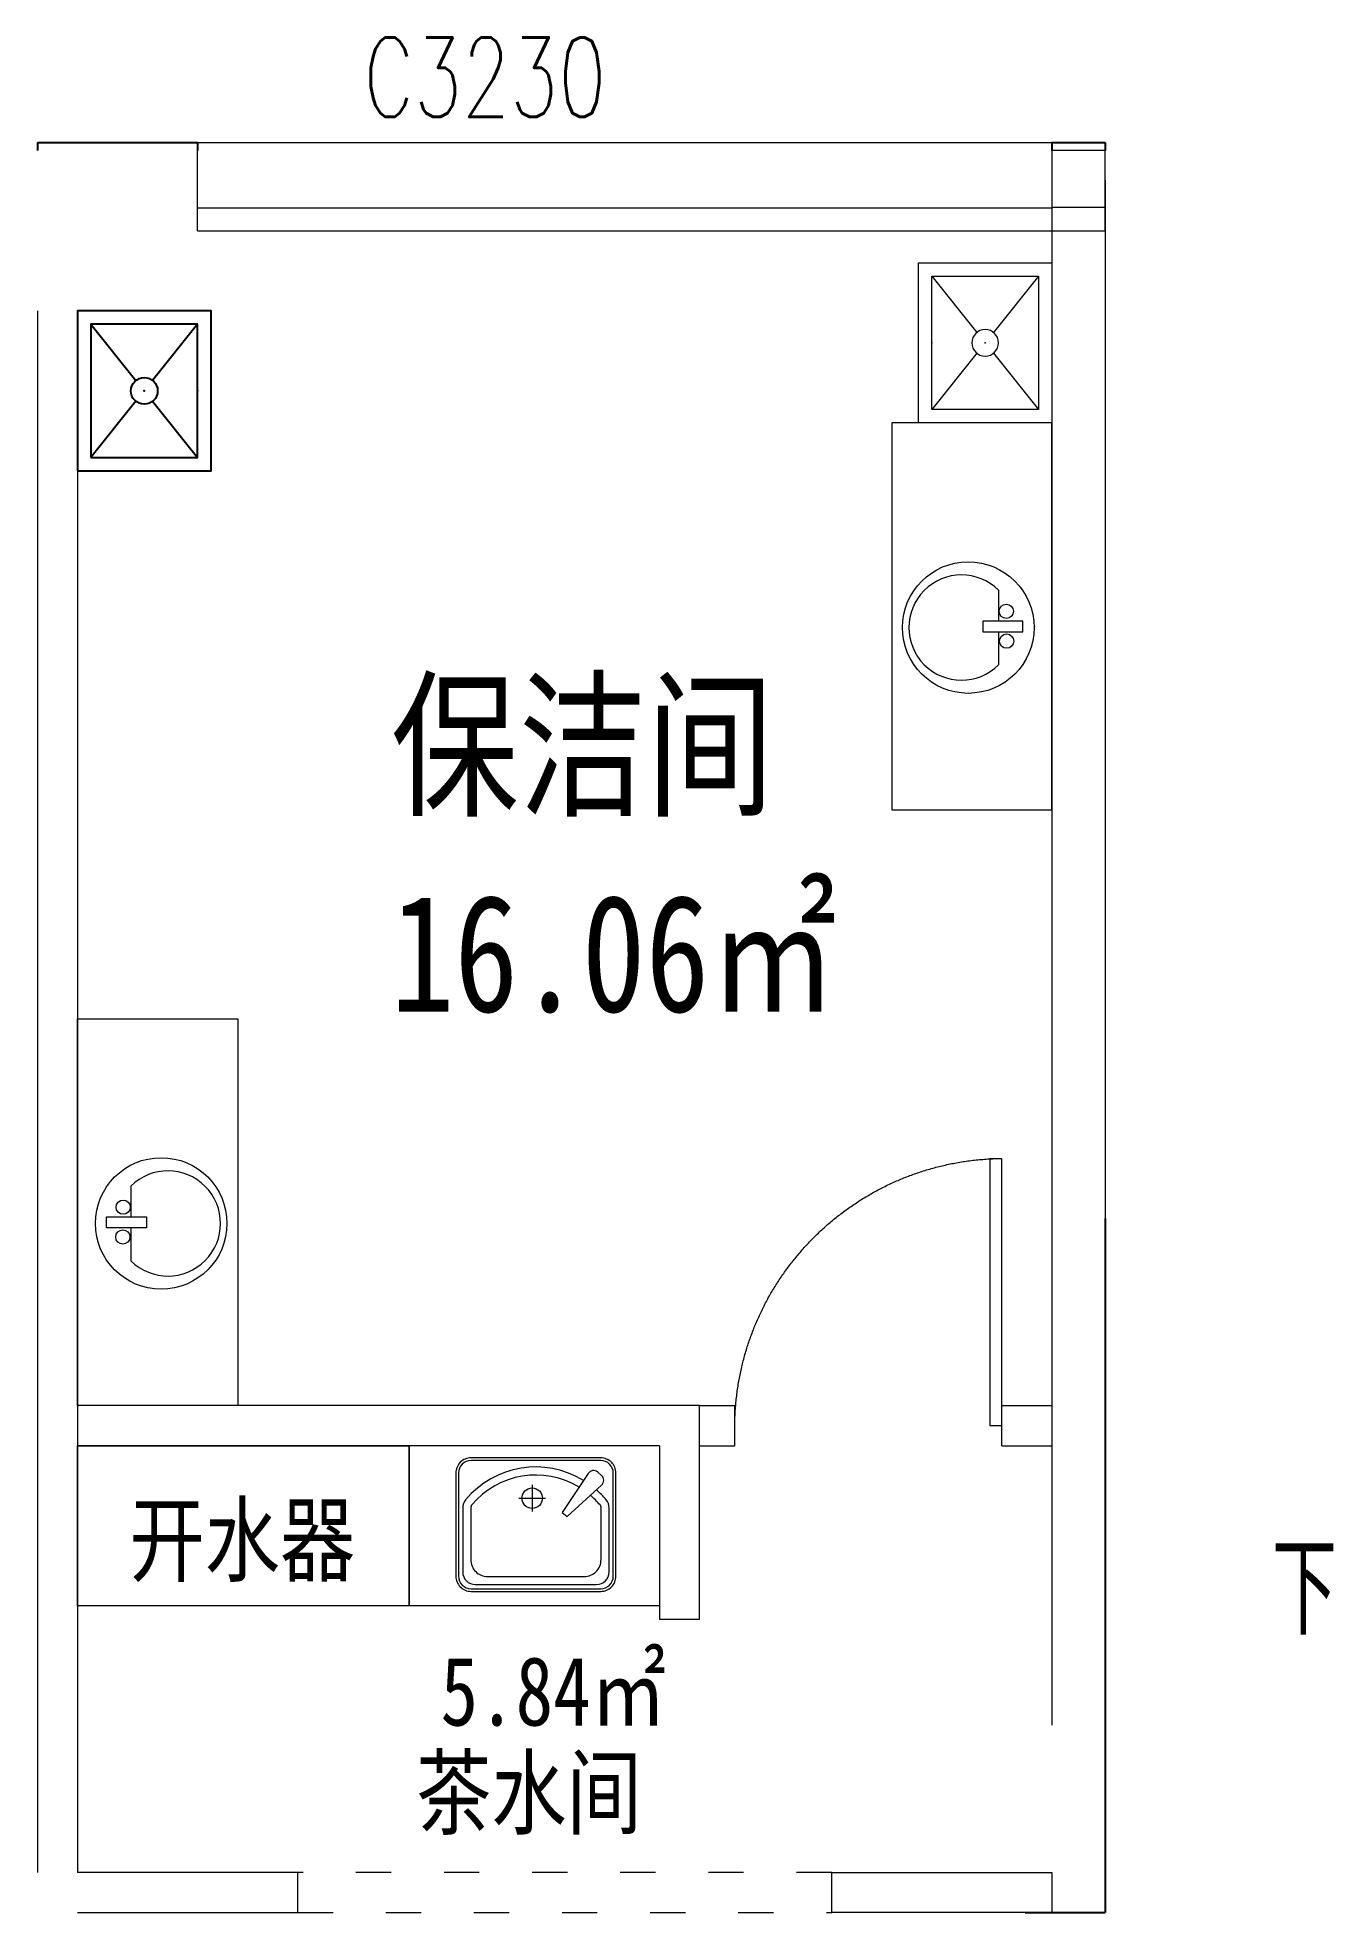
# Model space of a CAD drawing. Header units: millimetres. Extents: x 164760 to 3716174, y -1766400 to 11969.
# Drawn here: x 3456465 to 3461320, y -1644450 to -1637426 of the extents above; entities that cross this region are included whole.
import ezdxf

# ---------------------------------------------------------------- set-up
doc = ezdxf.new("R2010")
doc.units = ezdxf.units.MM
doc.header["$LTSCALE"] = 1000
doc.linetypes.add('ACAD_ISO03W100', pattern=[30, 12, -18])
doc.linetypes.add('HIDDEN', pattern=[0.375, 0.25, -0.125, 0, 0])
doc.layers.get('0').update_dxf_attribs({"color": 253, "linetype": 'CONTINUOUS'})
for name, color, linetype, lineweight in [('DOOR【门】', 253, 'CONTINUOUS', 0), ('FC-Doorsill【门槛线】', 253, 'CONTINUOUS', 0), ('FF-FIXT【洁具】', 253, 'CONTINUOUS', 0), ('FF-FURN【成品家私】', 253, 'CONTINUOUS', 0), ('FF-Win【窗】', 253, 'CONTINUOUS', 0), ('STAIR', 253, 'CONTINUOUS', 0), ('Wall【墙体】', 253, 'CONTINUOUS', 0), ('Wall【新建墙】', 253, 'CONTINUOUS', 0), ('建-洁具', 253, 'CONTINUOUS', 5)]:
    doc.layers.add(name, color=color, linetype=linetype, lineweight=lineweight)
for name, color, linetype in [('FC-Text Annotation', 253, 'CONTINUOUS'), ('LVTRY', 253, 'CONTINUOUS'), ('PUB_TEXT', 253, 'CONTINUOUS'), ('SURFACE', 253, 'CONTINUOUS'), ('WINDOW_TEXT', 253, 'CONTINUOUS'), ('建-墙', 253, 'CONTINUOUS')]:
    doc.layers.add(name, color=color, linetype=linetype)
doc.styles.add('_TCH_DIM', font='SIMPLEX', dxfattribs={"bigfont": 'GBCBIG'})
doc.styles.add('_TCH_WINDOW', font='SIMPLEX', dxfattribs={"bigfont": 'GBCBIG'})
doc.styles.add('DIM_FONT', font='SIMPLEX', dxfattribs={"width": 0.7, "bigfont": 'GBCBIG'})
doc.styles.get("Standard").update_dxf_attribs({"font": 'GBENOR', "bigfont": 'GBCBIG'})
doc.styles.add('文字', font='')
doc.styles.get('文字').set_extended_font_data('SimSun')

msp = doc.modelspace()

# ---------------------------------------------------------------- texts
at = {"layer": 'FC-Text Annotation', "style": '文字', "width": 0.8}
for s, height, p in [('保洁间', 438.58, (3457788.8, -1640297)), ('16.06㎡', 438.58, (3457787.8, -1641075.5)), ('开水器', 258.48, (3456809.1, -1643183)), ('5.84㎡', 258.48, (3457974.8, -1643749.7)), ('茶水间', 258.48, (3457882.8, -1644130.1))]:
    msp.add_text(s, height=height, dxfattribs=at).set_placement(p)
at = {"layer": 'FF-FIXT【洁具】', "style": 'DIM_FONT', "width": 0.8}
msp.add_text('493', height=0.5, rotation=0.00037, dxfattribs=at).set_placement((3460198.9, -1639632.1))
msp.add_text('493', height=0.5, rotation=0.00037, dxfattribs=at).set_placement((3460198.9, -1639632.1))
at = {"layer": 'PUB_TEXT', "color": 7, "style": '_TCH_DIM'}
msp.add_text('下', height=337.6, dxfattribs=at).set_placement((3461089.9, -1643410))

# ---------------------------------------------------------------- blocks, each defined once
blk = doc.blocks.new('$WINLIB2D$00000004')
for p, q in [((-0.5, 0.5), (0.5, 0.5)), ((-0.5, 0.5), (-0.5, -0.5)), ((0.5, -0.5), (0.5, 0.5)), ((-0.5, 0.2406), (0.5, 0.2406)), ((-0.5, -0.5), (0.5, -0.5))]:
    blk.add_line(p, q)
blk = doc.blocks.new('$lvtry$00000191')
at = {"color": 0}
for p, q in [((-250, -50, 0), (-39, -218.8, 0)), ((39, -218.8, 0), (250, -50, 0)), ((-250, -450, 0), (-39, -281.2, 0)), ((39, -281.2, 0), (250, -450, 0))]:
    blk.add_line(p, q, dxfattribs=at)
at = {"color": 0, "elevation": 0}
for points in [[(300, -500), (300, 0), (-300, 0), (-300, -500)], [(250, -450), (250, -50), (-250, -50), (-250, -450)]]:
    blk.add_lwpolyline(points, close=True, dxfattribs=at)
at = {"color": 0}
blk.add_circle((0, -250, 0), 50, dxfattribs=at)
for p in [(0, -50, 0), (0, -250, 0)]:
    blk.add_point(p, dxfattribs=at)
blk = doc.blocks.new('DOOR_D01')
at = {"layer": 'DOOR【门】'}
blk.add_lwpolyline([(-0.4556, 1), (-0.4556, 0), (-0.5, 0), (-0.5, 1)], close=True, dxfattribs=at)
at = {"layer": 'DOOR【门】', "color": 8, "linetype": 'HIDDEN', "ltscale": 15}
blk.add_arc((-0.5114, -0.0104), 1.0114, 0.59152, 87.46644, dxfattribs=at)
blk = doc.blocks.new('M_E33IEP')
for p, q in [((135.1, 135.3), (135.1, 19.6)), ((43.6, -21.1), (43.6, 19.6)), ((43.6, 19.6), (193.6, 19.6)), ((193.6, 19.6), (193.6, -21.1)), ((193.6, -21.1), (43.6, -21.1)), ((135.1, -21.1), (135.1, -144.4))]:
    blk.add_line(p, q)
for centre, radius in [((248.3, -4.6), 246.4), ((105.9, 56.4), 26.7), ((104.6, -55.4), 26.7)]:
    blk.add_circle(centre, radius)
blk.add_arc((273.7, -4.6), 196.9, 225.25267, 134.74733)
at = {"style": 'DIM_FONT', "width": 0.8, "flags": 9}
for tag in ['YSIZE', 'XSIZE']:
    blk.add_attdef(tag, (0, 0), '', height=0.5, dxfattribs=at)
at = {"width": 0.8, "flags": 9}
for tag in ['XSIZE', 'YSIZE']:
    blk.add_attdef(tag, (1.9, -251), '', height=150, dxfattribs=at)
blk = doc.blocks.new('厨房洗手盆_01')
for points in [[(540, -243.1), (540, 243.1, 0.414214), (483.4, 299.7), (96.6, 299.7, 0.414214), (40, 243.1), (40, -243.1, 0.414214), (96.6, -299.7), (483.4, -299.7, 0.414214)], [(530, -243.1), (530, 243.1, 0.414214), (483.4, 289.7), (96.6, 289.7, 0.414214), (50, 243.1), (50, -243.1, 0.414214), (96.6, -289.7), (483.4, -289.7, 0.414214)], [(141.7, 245.7, 0.463705), (105.6, 245.9), (93.2, 231.4, 0.463199), (98.9, 195.8), (244.3, 98.7), (259.7, 116.6)]]:
    blk.add_lwpolyline(points, format="xyb", close=True)
for points in [[(124.4, 178.8, 0.371537), (197.3, -263.3, 0.175756), (227.1, -274.1), (467.9, -274.1, 0.414214), (514.5, -227.6), (514.5, 227.6, 0.414214), (467.9, 274.1), (227.1, 274.1, 0.175756), (197.3, 263.3, 0.038636), (159.4, 226.3, 0.038636)], [(149.4, 162.1, 0.370424), (216.5, -240.3, 0.175756), (227.1, -244.1), (421.1, -244.1, 0.414214), (484.5, -180.8), (484.5, 180.8, 0.414214), (421.1, 244.1), (227.1, 244.1, 0.175756), (216.5, 240.3, 0.038502), (179.8, 204.1, 0.038502)]]:
    blk.add_lwpolyline(points, format="xyb")
for points in [[(191.1, -63.6), (191.1, 35.7)], [(141.5, -13.9), (240.8, -13.9)]]:
    blk.add_lwpolyline(points)
blk.add_circle((191.1, -13.9), 38.3)

# ---------------------------------------------------------------- linework, layer by layer
at = {"layer": 'FC-Doorsill【门槛线】', "linetype": 'ACAD_ISO03W100', "ltscale": 0.011}
for points in [[(3459440, -1644300), (3457440, -1644300)], [(3457440, -1644450), (3459440, -1644450)]]:
    msp.add_lwpolyline(points, dxfattribs=at)
at = {"layer": 'FF-FIXT【洁具】'}
for p, q in [((3460064.8, -1639496.8), (3460064.8, -1639612.5)), ((3460156.3, -1639612.5), (3460006.3, -1639612.5)), ((3460006.3, -1639612.5), (3460006.3, -1639653.1)), ((3460156.3, -1639653.1), (3460156.3, -1639612.5)), ((3460006.3, -1639653.1), (3460156.3, -1639653.1)), ((3460064.8, -1639653.1), (3460064.8, -1639776.5))]:
    msp.add_line(p, q, dxfattribs=at)
msp.add_lwpolyline([(3459664.9, -1638870), (3459664.9, -1640319.1), (3460264.9, -1640319.1), (3460264.9, -1638870)], close=True, dxfattribs=at)
for centre, radius in [((3459951.6, -1639636.6), 246.4), ((3460094, -1639575.7), 26.7), ((3460095.3, -1639687.4), 26.7)]:
    msp.add_circle(centre, radius, dxfattribs=at)
msp.add_arc((3459926.2, -1639636.6), 196.9, 45.25305, 314.74771, dxfattribs=at)
at = {"layer": 'FF-FURN【成品家私】'}
for p, q in [((3457857.4, -1643301.3), (3457857.4, -1642701.3)), ((3458794.4, -1643301.3), (3457857.4, -1643301.3))]:
    msp.add_line(p, q, dxfattribs=at)
msp.add_lwpolyline([(3457857.4, -1643301.3), (3456615, -1643301.3), (3456615, -1642701.3), (3457857.4, -1642701.3)], close=True, dxfattribs=at)
at = {"layer": 'STAIR'}
for p, q in [((3460464.9, -1638048.4), (3460464.9, -1639698.4)), ((3460464.9, -1639698.4), (3460464.9, -1642498.4))]:
    msp.add_line(p, q, dxfattribs=at)
at = {"layer": 'SURFACE'}
for p, q in [((3456464.9, -1637820), (3456464.9, -1637850)), ((3456464.9, -1637820), (3456764.9, -1637820)), ((3456764.9, -1637820), (3457064.9, -1637820)), ((3457064.9, -1637820), (3457064.9, -1637850)), ((3460264.9, -1637820), (3460264.9, -1637850)), ((3460264.9, -1637820), (3460464.9, -1637820)), ((3460464.9, -1637820), (3460464.9, -1637850))]:
    msp.add_line(p, q, dxfattribs=at)
at = {"layer": 'Wall【墙体】'}
for p, q in [((3460464.9, -1637850), (3460264.9, -1637850)), ((3460264.9, -1637850), (3460264.9, -1638150)), ((3460464.9, -1638150), (3460464.9, -1637850)), ((3460264.9, -1637960.9), (3460264.9, -1643748.4)), ((3460464.9, -1637960.9), (3460464.9, -1643748.4)), ((3460464.9, -1638062.5), (3460264.9, -1638062.5)), ((3460264.9, -1638150), (3460464.9, -1638150))]:
    msp.add_line(p, q, dxfattribs=at)
at = {"layer": 'Wall【墙体】', "color": 6}
for p, q in [((3456464.9, -1638450), (3456464.9, -1644300)), ((3456614.9, -1638450), (3456614.9, -1644300))]:
    msp.add_line(p, q, dxfattribs=at)
at = {"layer": 'Wall【新建墙】', "color": 4}
for p, q in [((3458944.4, -1642551.3), (3456614.9, -1642551.3)), ((3458944.4, -1643351.3), (3458944.4, -1642551.3)), ((3458944.4, -1642551.3), (3459076.8, -1642551.3)), ((3459076.8, -1642701.3), (3459076.8, -1642551.3)), ((3460076.8, -1642551.3), (3460265.1, -1642551.3)), ((3460076.8, -1642701.3), (3460076.8, -1642551.3)), ((3458794.4, -1642701.3), (3456614.9, -1642701.3)), ((3458794.4, -1642701.3), (3458794.4, -1643351.3)), ((3458944.4, -1642701.3), (3459076.8, -1642701.3)), ((3460076.8, -1642701.3), (3460265.1, -1642701.3)), ((3458794.4, -1643351.3), (3458944.4, -1643351.3)), ((3457440, -1644450), (3457440, -1644300)), ((3459440, -1644450), (3459440, -1644300))]:
    msp.add_line(p, q, dxfattribs=at)
msp.add_lwpolyline([(3456614.9, -1644450), (3456614.9, -1644450), (3457440, -1644450), (3457440, -1644300), (3456614.9, -1644300)], dxfattribs=at)
msp.add_lwpolyline([(3459440, -1644300), (3460264.9, -1644300), (3460264.9, -1644450), (3459440, -1644450)], close=True, dxfattribs=at)
at = {"layer": '建-墙'}
for p in [(3460464.9, -1641850), (3460164.9, -1644450)]:
    msp.add_line(p, (3460464.9, -1644450), dxfattribs=at)
at = {"layer": '建-洁具'}
msp.add_lwpolyline([(3457214.9, -1641102.1), (3457214.9, -1642551.3), (3456614.9, -1642551.3), (3456614.9, -1641102.1)], close=True, dxfattribs=at)

# ---------------------------------------------------------------- block references
at = {"xscale": -1000, "yscale": 1000, "zscale": 1000}
msp.add_blockref('DOOR_D01', (3459576.8, -1642626.3), dxfattribs=at)
at = {"layer": 'FF-FIXT【洁具】', "xscale": -1, "rotation": 90}
msp.add_blockref('$lvtry$00000191', (3459764.9, -1638570, 0), dxfattribs=at)
at = {"layer": 'FF-FURN【成品家私】', "rotation": 270}
msp.add_blockref('厨房洗手盆_01', (3458332, -1642707), dxfattribs=at)
at = {"layer": 'FF-Win【窗】'}
ref = msp.add_blockref('$WINLIB2D$00000004', (3458664.9, -1637985), dxfattribs=dict(at, xscale=3200, yscale=-330, zscale=3200))
ref.add_attrib('A', 'C3230', (3457686.4, -1637723.7), dxfattribs={"layer": 'WINDOW_TEXT', "height": 297.5, "style": '_TCH_WINDOW', "width": 0.705882})
at = {"layer": 'LVTRY', "rotation": 270}
msp.add_blockref('$lvtry$00000191', (3457114.9, -1638750, 0), dxfattribs=at)
at = {"layer": '建-洁具', "rotation": 359.9996249140858}
msp.add_blockref('M_E33IEP', (3456679.9, -1641864.2), dxfattribs=at)

msp.set_redraw_order([(e.dxf.handle, doc.entitydb.next_handle()) for e in msp.query("TEXT MTEXT ATTDEF DIMENSION ARC_DIMENSION")])  # texts and dimensions are drawn at this point

doc.saveas('drawing.dxf')
